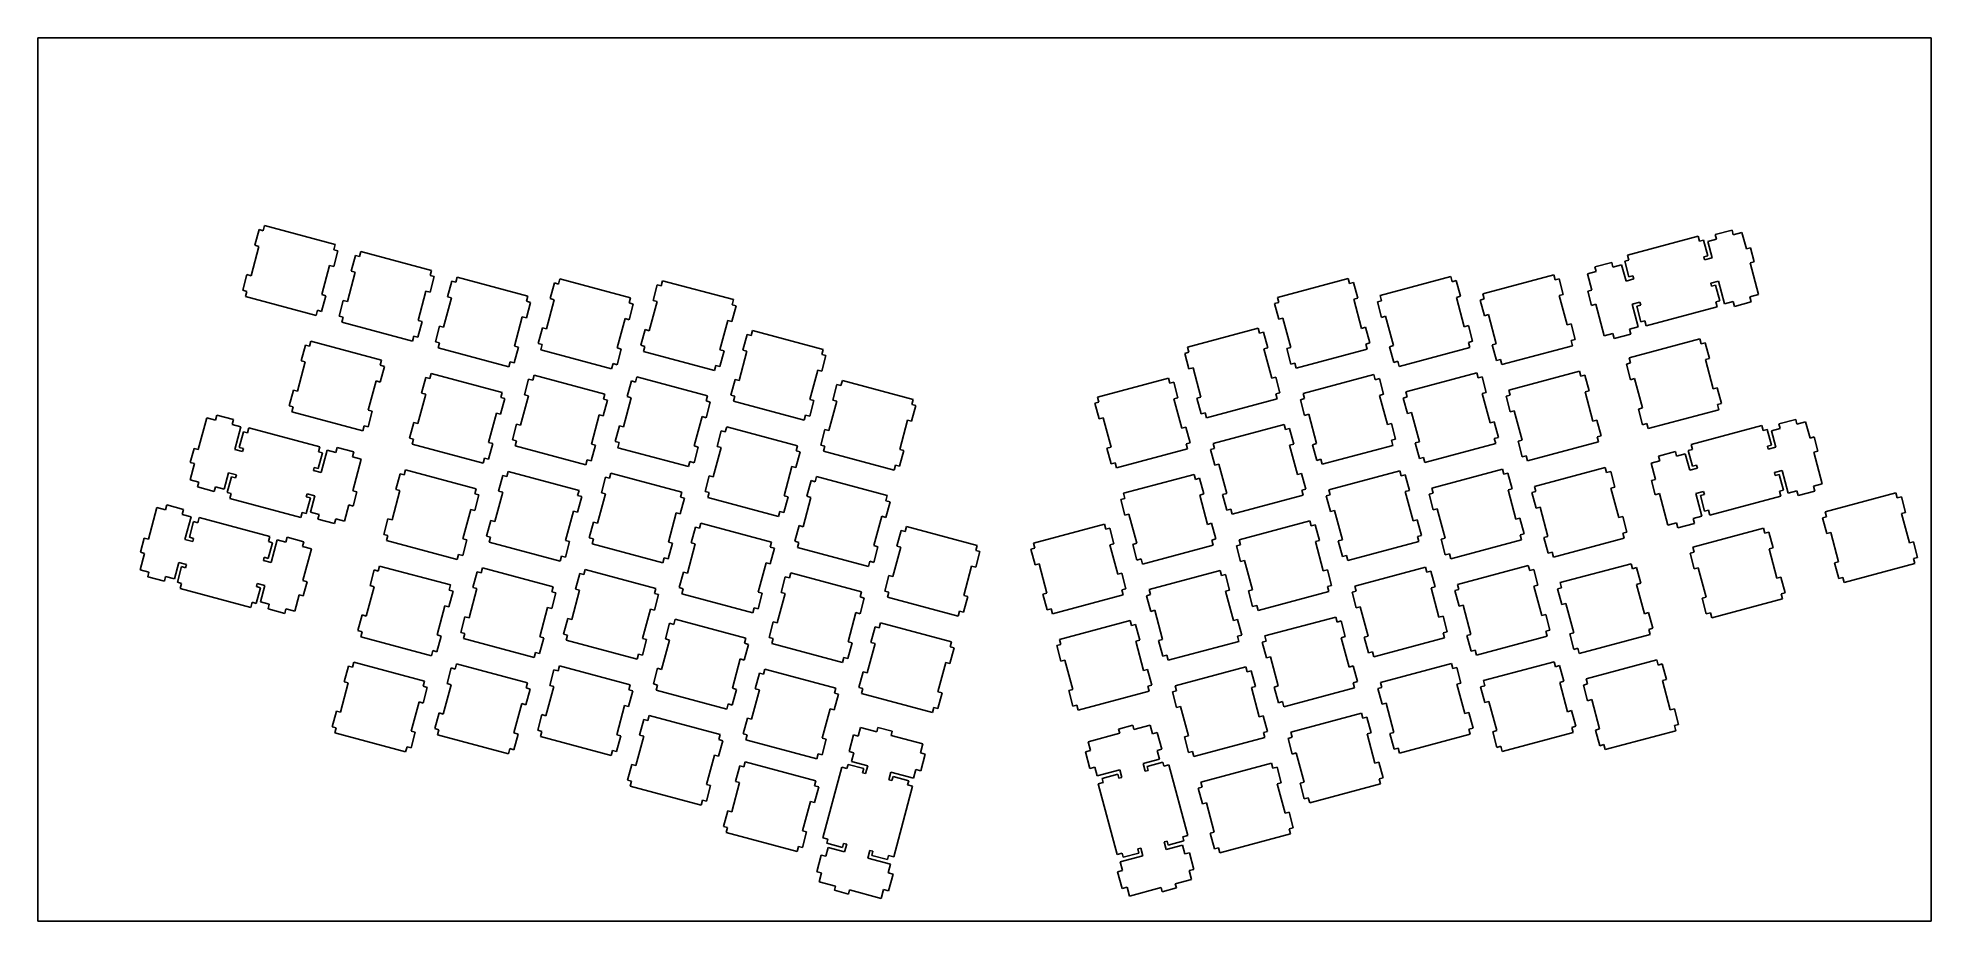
# Model space of a CAD drawing. Extents: x 0 to 362, y 0 to 169.
import ezdxf

# ---------------------------------------------------------------- set-up
doc = ezdxf.new("R2010")
doc.units = 0
doc.layers.get('0').update_dxf_attribs({"linetype": 'CONTINUOUS'})

msp = doc.modelspace()

# ---------------------------------------------------------------- linework, layer by layer
at = {"color": 0}
for p, q in [((0.0937, 168.938), (361.788, 168.938)), ((0.0937, 0.0744), (0.0937, 168.938)), ((361.788, 168.938), (361.788, 0.0744)), ((42.3457, 132.272), (41.5438, 129.279)), ((43.119, 132.066), (42.3457, 132.272)), ((43.3779, 133.032), (43.119, 132.066)), ((56.9006, 129.409), (43.3779, 133.032)), ((317.278, 131.01), (303.754, 127.386)), ((317.537, 130.044), (317.278, 131.01)), ((318.31, 130.251), (317.537, 130.044)), ((319.112, 127.256), (318.31, 130.251)), ((320.798, 130.431), (319.132, 129.983)), ((323.747, 132.173), (320.559, 131.319)), ((320.559, 131.319), (320.798, 130.431)), ((323.985, 131.284), (323.747, 132.173)), ((325.651, 131.731), (323.985, 131.284)), ((326.488, 128.611), (325.651, 131.731)), ((42.3153, 129.071), (40.8146, 123.469)), ((41.5438, 129.279), (42.3153, 129.071)), ((56.6113, 125.24), (57.4146, 128.236)), ((56.6416, 128.443), (56.9006, 129.409)), ((57.4146, 128.236), (56.6416, 128.443)), ((60.7466, 127.343), (59.9447, 124.349)), ((61.5199, 127.137), (60.7466, 127.343)), ((61.7788, 128.102), (61.5199, 127.137)), ((75.3015, 124.478), (61.7788, 128.102)), ((303.754, 127.386), (304.013, 126.42)), ((318.339, 127.048), (319.112, 127.256)), ((318.493, 126.469), (318.339, 127.048)), ((319.968, 126.863), (318.493, 126.469)), ((319.132, 129.983), (319.968, 126.863)), ((327.284, 128.825), (326.488, 128.611)), ((328.009, 126.119), (327.284, 128.825)), ((40.0431, 123.676), (39.2395, 120.682)), ((40.8146, 123.469), (40.0431, 123.676)), ((54.3373, 119.845), (55.838, 125.448)), ((55.838, 125.448), (56.6113, 125.24)), ((60.7162, 124.141), (59.2155, 118.539)), ((59.9447, 124.349), (60.7162, 124.141)), ((75.0122, 120.311), (75.8141, 123.305)), ((75.0425, 123.512), (75.3015, 124.478)), ((75.8141, 123.305), (75.0425, 123.512)), ((80.1783, 123.171), (79.9207, 122.204)), ((93.701, 119.548), (80.1783, 123.171)), ((270.043, 123.283), (256.521, 119.659)), ((270.302, 122.318), (270.043, 123.283)), ((289.677, 123.614), (276.153, 119.99)), ((289.935, 122.648), (289.677, 123.614)), ((297.809, 124.27), (296.143, 123.824)), ((296.143, 123.824), (296.978, 120.704)), ((300.758, 126.013), (297.571, 125.16)), ((297.571, 125.16), (297.809, 124.27)), ((300.995, 125.125), (300.758, 126.013)), ((302.663, 125.571), (300.995, 125.125)), ((303.498, 122.451), (302.663, 125.571)), ((304.013, 126.42), (303.241, 126.213)), ((303.241, 126.213), (304.043, 123.219)), ((304.043, 123.219), (304.815, 123.425)), ((304.815, 123.425), (304.971, 122.845)), ((327.212, 125.907), (328.009, 126.119)), ((328.834, 119.849), (327.212, 125.907)), ((39.2395, 120.682), (40.0128, 120.475)), ((40.0128, 120.475), (39.7538, 119.509)), ((39.7538, 119.509), (53.2765, 115.886)), ((54.3084, 116.645), (55.1106, 119.639)), ((55.1106, 119.639), (54.3373, 119.845)), ((72.7385, 114.916), (74.2403, 120.518)), ((74.2403, 120.518), (75.0122, 120.311)), ((79.1475, 122.411), (78.3456, 119.418)), ((78.3456, 119.418), (79.1175, 119.211)), ((79.9207, 122.204), (79.1475, 122.411)), ((93.4434, 118.582), (93.701, 119.548)), ((98.7806, 122.082), (97.9784, 119.087)), ((99.5535, 121.875), (98.7806, 122.082)), ((99.8128, 122.841), (99.5535, 121.875)), ((113.336, 119.218), (99.8128, 122.841)), ((118.415, 121.752), (117.613, 118.757)), ((119.188, 121.544), (118.415, 121.752)), ((119.446, 122.51), (119.188, 121.544)), ((132.968, 118.886), (119.446, 122.51)), ((250.41, 122.953), (236.886, 119.33)), ((250.669, 121.987), (250.41, 122.953)), ((251.44, 122.193), (250.669, 121.987)), ((252.243, 119.2), (251.44, 122.193)), ((256.521, 119.659), (256.778, 118.693)), ((271.075, 122.524), (270.302, 122.318)), ((271.877, 119.53), (271.075, 122.524)), ((271.104, 119.323), (271.877, 119.53)), ((276.153, 119.99), (276.412, 119.024)), ((290.708, 122.855), (289.935, 122.648)), ((291.51, 119.86), (290.708, 122.855)), ((290.737, 119.652), (291.51, 119.86)), ((292.239, 114.051), (290.737, 119.652)), ((296.978, 120.704), (296.182, 120.49)), ((296.182, 120.49), (296.905, 117.787)), ((304.971, 122.845), (303.498, 122.451)), ((319.684, 122.025), (321.157, 122.421)), ((319.84, 121.447), (319.684, 122.025)), ((320.613, 121.653), (319.84, 121.447)), ((321.415, 118.66), (320.613, 121.653)), ((321.157, 122.421), (322.315, 118.103)), ((327.168, 119.404), (328.834, 119.849)), ((327.422, 118.456), (327.168, 119.404)), ((53.2765, 115.886), (53.5354, 116.852)), ((53.5354, 116.852), (54.3084, 116.645)), ((58.4426, 118.746), (57.6407, 115.752)), ((57.6407, 115.752), (58.4137, 115.544)), ((59.2155, 118.539), (58.4426, 118.746)), ((79.1175, 119.211), (77.6168, 113.608)), ((93.4131, 115.381), (94.215, 118.375)), ((94.215, 118.375), (93.4434, 118.582)), ((98.7517, 118.88), (97.251, 113.278)), ((97.9784, 119.087), (98.7517, 118.88)), ((113.047, 115.05), (113.85, 118.044)), ((113.076, 118.252), (113.336, 119.218)), ((113.85, 118.044), (113.076, 118.252)), ((118.384, 118.55), (116.884, 112.948)), ((117.613, 118.757), (118.384, 118.55)), ((132.68, 114.72), (133.482, 117.713)), ((132.711, 117.92), (132.968, 118.886)), ((133.482, 117.713), (132.711, 117.92)), ((237.145, 118.364), (236.372, 118.157)), ((236.372, 118.157), (237.174, 115.161)), ((236.886, 119.33), (237.145, 118.364)), ((251.471, 118.992), (252.243, 119.2)), ((252.972, 113.391), (251.471, 118.992)), ((256.778, 118.693), (256.005, 118.486)), ((256.005, 118.486), (256.807, 115.493)), ((272.606, 113.721), (271.104, 119.323)), ((276.412, 119.024), (275.639, 118.817)), ((275.639, 118.817), (276.441, 115.823)), ((276.441, 115.823), (277.215, 116.029)), ((277.215, 116.029), (278.715, 110.428)), ((296.905, 117.787), (297.703, 118)), ((297.703, 118), (299.326, 111.943)), ((304.689, 118.008), (306.161, 118.402)), ((305.846, 113.691), (304.689, 118.008)), ((306.317, 117.822), (305.544, 117.615)), ((305.544, 117.615), (306.346, 114.622)), ((306.161, 118.402), (306.317, 117.822)), ((307.378, 113.863), (320.903, 117.487)), ((320.643, 118.452), (321.415, 118.66)), ((320.903, 117.487), (320.643, 118.452)), ((322.315, 118.103), (323.981, 118.55)), ((323.981, 118.55), (324.235, 117.603)), ((324.235, 117.603), (327.422, 118.456)), ((58.4137, 115.544), (58.1547, 114.578)), ((58.1547, 114.578), (71.6774, 110.954)), ((72.7093, 111.713), (73.5115, 114.709)), ((73.5115, 114.709), (72.7385, 114.916)), ((76.8435, 113.816), (76.0416, 110.821)), ((77.6168, 113.608), (76.8435, 113.816)), ((91.1394, 109.986), (92.6412, 115.587)), ((92.6412, 115.587), (93.4131, 115.381)), ((96.4777, 113.484), (95.6758, 110.491)), ((97.251, 113.278), (96.4777, 113.484)), ((110.774, 109.655), (112.274, 115.256)), ((112.274, 115.256), (113.047, 115.05)), ((116.111, 113.155), (115.309, 110.161)), ((116.884, 112.948), (116.111, 113.155)), ((130.406, 109.325), (131.907, 114.927)), ((131.907, 114.927), (132.68, 114.72)), ((135.582, 112.22), (134.781, 109.227)), ((136.356, 112.014), (135.582, 112.22)), ((136.615, 112.98), (136.356, 112.014)), ((150.137, 109.357), (136.615, 112.98)), ((233.241, 113.422), (219.717, 109.799)), ((233.5, 112.456), (233.241, 113.422)), ((234.273, 112.664), (233.5, 112.456)), ((235.075, 109.668), (234.273, 112.664)), ((237.174, 115.161), (237.947, 115.369)), ((237.947, 115.369), (239.449, 109.766)), ((253.745, 113.597), (252.972, 113.391)), ((254.546, 110.603), (253.745, 113.597)), ((256.807, 115.493), (257.58, 115.7)), ((257.58, 115.7), (259.082, 110.097)), ((273.378, 113.928), (272.606, 113.721)), ((274.181, 110.933), (273.378, 113.928)), ((293.012, 114.257), (292.239, 114.051)), ((293.814, 111.264), (293.012, 114.257)), ((299.326, 111.943), (300.991, 112.39)), ((300.991, 112.39), (301.246, 111.443)), ((301.246, 111.443), (304.432, 112.296)), ((304.18, 113.244), (305.846, 113.691)), ((304.432, 112.296), (304.18, 113.244)), ((306.346, 114.622), (307.119, 114.829)), ((307.119, 114.829), (307.378, 113.863)), ((51.2163, 110.174), (50.4141, 107.18)), ((51.9892, 109.968), (51.2163, 110.174)), ((52.2482, 110.933), (51.9892, 109.968)), ((65.7712, 107.309), (52.2482, 110.933)), ((71.6774, 110.954), (71.9363, 111.92)), ((71.9363, 111.92), (72.7093, 111.713)), ((76.0416, 110.821), (76.8145, 110.614)), ((76.8145, 110.614), (76.5556, 109.648)), ((76.5556, 109.648), (90.0783, 106.025)), ((91.1105, 106.784), (91.9124, 109.777)), ((91.9124, 109.777), (91.1394, 109.986)), ((95.6758, 110.491), (96.4477, 110.284)), ((96.4477, 110.284), (96.1884, 109.318)), ((96.1884, 109.318), (109.711, 105.694)), ((110.743, 106.454), (111.545, 109.449)), ((111.545, 109.449), (110.774, 109.655)), ((115.309, 110.161), (116.082, 109.954)), ((116.082, 109.954), (115.823, 108.988)), ((115.823, 108.988), (129.345, 105.363)), ((130.377, 106.123), (131.18, 109.119)), ((131.18, 109.119), (130.406, 109.325)), ((135.553, 109.019), (134.051, 103.416)), ((134.781, 109.227), (135.553, 109.019)), ((149.878, 108.391), (150.137, 109.357)), ((219.976, 108.833), (219.204, 108.625)), ((219.204, 108.625), (220.007, 105.632)), ((219.717, 109.799), (219.976, 108.833)), ((234.302, 109.462), (235.075, 109.668)), ((235.804, 103.86), (234.302, 109.462)), ((239.449, 109.766), (238.676, 109.56)), ((238.676, 109.56), (239.478, 106.566)), ((240.51, 105.807), (254.033, 109.431)), ((253.774, 110.396), (254.546, 110.603)), ((254.033, 109.431), (253.774, 110.396)), ((259.082, 110.097), (258.309, 109.89)), ((258.309, 109.89), (259.111, 106.896)), ((260.143, 106.136), (273.667, 109.761)), ((273.408, 110.725), (274.181, 110.933)), ((273.667, 109.761), (273.408, 110.725)), ((278.715, 110.428), (277.943, 110.221)), ((277.943, 110.221), (278.746, 107.225)), ((279.776, 106.467), (293.3, 110.091)), ((293.041, 111.058), (293.814, 111.264)), ((293.3, 110.091), (293.041, 111.058)), ((317.608, 111.376), (304.085, 107.753)), ((317.867, 110.41), (317.608, 111.376)), ((318.639, 110.617), (317.867, 110.41)), ((319.442, 107.623), (318.639, 110.617)), ((51.1874, 106.973), (49.6852, 101.371)), ((50.4141, 107.18), (51.1874, 106.973)), ((65.4816, 103.143), (66.2852, 106.136)), ((65.5119, 106.343), (65.7712, 107.309)), ((66.2852, 106.136), (65.5119, 106.343)), ((90.0783, 106.025), (90.3372, 106.991)), ((90.3372, 106.991), (91.1105, 106.784)), ((109.711, 105.694), (109.97, 106.66)), ((109.97, 106.66), (110.743, 106.454)), ((129.345, 105.363), (129.605, 106.329)), ((129.605, 106.329), (130.377, 106.123)), ((147.574, 99.7934), (149.076, 105.395)), ((149.076, 105.395), (149.849, 105.188)), ((149.849, 105.188), (150.651, 108.184)), ((150.651, 108.184), (149.878, 108.391)), ((220.007, 105.632), (220.78, 105.839)), ((220.78, 105.839), (222.28, 100.236)), ((239.478, 106.566), (240.251, 106.773)), ((240.251, 106.773), (240.51, 105.807)), ((259.111, 106.896), (259.884, 107.103)), ((259.884, 107.103), (260.143, 106.136)), ((278.746, 107.225), (279.517, 107.433)), ((279.517, 107.433), (279.776, 106.467)), ((294.606, 105.213), (281.084, 101.589)), ((294.866, 104.247), (294.606, 105.213)), ((304.344, 106.787), (303.571, 106.58)), ((303.571, 106.58), (304.374, 103.584)), ((304.085, 107.753), (304.344, 106.787)), ((318.669, 107.415), (319.442, 107.623)), ((320.171, 101.812), (318.669, 107.415)), ((48.9119, 101.578), (48.1101, 98.5834)), ((49.6852, 101.371), (48.9119, 101.578)), ((63.2079, 97.747), (64.71, 103.35)), ((64.71, 103.35), (65.4816, 103.143)), ((74.217, 104.01), (73.4148, 101.017)), ((74.99, 103.803), (74.217, 104.01)), ((75.2493, 104.769), (74.99, 103.803)), ((88.7719, 101.147), (75.2493, 104.769)), ((93.8512, 103.681), (93.0494, 100.686)), ((94.6245, 103.474), (93.8512, 103.681)), ((94.8821, 104.44), (94.6245, 103.474)), ((108.405, 100.817), (94.8821, 104.44)), ((113.484, 103.35), (112.682, 100.357)), ((114.257, 103.143), (113.484, 103.35)), ((114.516, 104.109), (114.257, 103.143)), ((128.039, 100.485), (114.516, 104.109)), ((133.28, 103.624), (132.476, 100.63)), ((134.051, 103.416), (133.28, 103.624)), ((152.751, 102.69), (151.95, 99.6957)), ((153.523, 102.483), (152.751, 102.69)), ((153.782, 103.449), (153.523, 102.483)), ((167.306, 99.8266), (153.782, 103.449)), ((216.072, 103.892), (202.549, 100.268)), ((216.331, 102.926), (216.072, 103.892)), ((217.104, 103.132), (216.331, 102.926)), ((217.907, 100.138), (217.104, 103.132)), ((236.576, 104.067), (235.804, 103.86)), ((237.378, 101.072), (236.576, 104.067)), ((255.338, 104.552), (241.817, 100.929)), ((255.598, 103.586), (255.338, 104.552)), ((256.372, 103.793), (255.598, 103.586)), ((257.172, 100.799), (256.372, 103.793)), ((274.974, 104.883), (261.451, 101.258)), ((275.233, 103.916), (274.974, 104.883)), ((276.005, 104.123), (275.233, 103.916)), ((276.808, 101.129), (276.005, 104.123)), ((281.084, 101.589), (281.343, 100.623)), ((295.639, 104.454), (294.866, 104.247)), ((296.441, 101.46), (295.639, 104.454)), ((295.668, 101.253), (296.441, 101.46)), ((304.374, 103.584), (305.147, 103.793)), ((305.147, 103.793), (306.648, 98.1893)), ((320.942, 102.02), (320.171, 101.812)), ((321.746, 99.0258), (320.942, 102.02)), ((48.1101, 98.5834), (48.883, 98.3753)), ((48.883, 98.3753), (48.6241, 97.4108)), ((63.9808, 97.5402), (63.2079, 97.747)), ((74.1881, 100.81), (72.6874, 95.2073)), ((73.4148, 101.017), (74.1881, 100.81)), ((88.4823, 96.9793), (89.2859, 99.974)), ((88.5126, 100.181), (88.7719, 101.147)), ((89.2859, 99.974), (88.5126, 100.181)), ((93.8209, 100.48), (92.3202, 94.8764)), ((93.0494, 100.686), (93.8209, 100.48)), ((108.117, 96.6488), (108.919, 99.6431)), ((108.147, 99.8513), (108.405, 100.817)), ((108.919, 99.6431), (108.147, 99.8513)), ((113.455, 100.15), (111.953, 94.5473)), ((112.682, 100.357), (113.455, 100.15)), ((127.75, 96.3193), (128.553, 99.3126)), ((127.78, 99.5193), (128.039, 100.485)), ((128.553, 99.3126), (127.78, 99.5193)), ((132.476, 100.63), (133.249, 100.423)), ((133.249, 100.423), (132.99, 99.4572)), ((132.99, 99.4572), (146.514, 95.8342)), ((147.545, 96.5923), (148.347, 99.5867)), ((148.347, 99.5867), (147.574, 99.7934)), ((152.721, 99.489), (151.22, 93.8872)), ((151.95, 99.6957), (152.721, 99.489)), ((167.018, 95.6578), (167.82, 98.6525)), ((167.047, 98.8603), (167.306, 99.8266)), ((167.82, 98.6525), (167.047, 98.8603)), ((202.809, 99.3013), (202.035, 99.0946)), ((202.035, 99.0946), (202.839, 96.1002)), ((202.549, 100.268), (202.809, 99.3013)), ((217.133, 99.9314), (217.907, 100.138)), ((218.635, 94.3296), (217.133, 99.9314)), ((222.28, 100.236), (221.507, 100.029)), ((221.507, 100.029), (222.309, 97.0347)), ((223.341, 96.2752), (236.864, 99.8996)), ((236.606, 100.864), (237.378, 101.072)), ((236.864, 99.8996), (236.606, 100.864)), ((242.076, 99.9628), (241.303, 99.756)), ((241.303, 99.756), (242.106, 96.7602)), ((241.817, 100.929), (242.076, 99.9628)), ((256.401, 100.591), (257.172, 100.799)), ((257.903, 94.9896), (256.401, 100.591)), ((261.71, 100.292), (260.937, 100.086)), ((260.937, 100.086), (261.739, 97.0926)), ((261.451, 101.258), (261.71, 100.292)), ((276.035, 100.922), (276.808, 101.129)), ((277.536, 95.3202), (276.035, 100.922)), ((281.343, 100.623), (280.57, 100.416)), ((280.57, 100.416), (281.373, 97.4217)), ((297.17, 95.6497), (295.668, 101.253)), ((306.648, 98.1893), (305.875, 97.9826)), ((305.875, 97.9826), (306.677, 94.9882)), ((307.709, 94.2301), (321.232, 97.8531)), ((320.973, 98.8191), (321.746, 99.0258)), ((321.232, 97.8531), (320.973, 98.8191)), ((32.3632, 96.3013), (30.7413, 90.2451)), ((34.0306, 95.855), (32.3632, 96.3013)), ((34.2842, 96.8005), (34.0306, 95.855)), ((37.4717, 95.9474), (34.2842, 96.8005)), ((37.2181, 95.0006), (37.4717, 95.9474)), ((38.8842, 94.554), (37.2181, 95.0006)), ((37.7264, 90.2353), (38.8842, 94.554)), ((40.4163, 94.3818), (40.1574, 93.4159)), ((53.939, 90.7577), (40.4163, 94.3818)), ((48.6241, 97.4108), (62.1467, 93.7867)), ((62.1467, 93.7867), (62.4057, 94.7526)), ((62.4057, 94.7526), (63.179, 94.5459)), ((63.179, 94.5459), (63.9808, 97.5402)), ((71.9145, 95.4155), (71.1122, 92.4197)), ((72.6874, 95.2073), (71.9145, 95.4155)), ((86.2101, 91.5843), (87.7108, 97.186)), ((87.7108, 97.186), (88.4823, 96.9793)), ((91.5472, 95.0831), (90.745, 92.0902)), ((92.3202, 94.8764), (91.5472, 95.0831)), ((105.843, 91.2537), (107.344, 96.8555)), ((107.344, 96.8555), (108.117, 96.6488)), ((111.18, 94.754), (110.378, 91.7593)), ((111.953, 94.5473), (111.18, 94.754)), ((125.477, 90.9242), (126.978, 96.526)), ((126.978, 96.526), (127.75, 96.3193)), ((131.684, 94.579), (131.425, 93.6128)), ((145.207, 90.956), (131.684, 94.579)), ((146.514, 95.8342), (146.772, 96.799)), ((146.772, 96.799), (147.545, 96.5923)), ((150.447, 94.0939), (149.645, 91.0992)), ((151.22, 93.8872), (150.447, 94.0939)), ((164.743, 90.2628), (166.245, 95.8645)), ((166.245, 95.8645), (167.018, 95.6578)), ((202.839, 96.1002), (203.611, 96.3083)), ((203.611, 96.3083), (205.113, 90.7052)), ((219.407, 94.5363), (218.635, 94.3296)), ((220.211, 91.5416), (219.407, 94.5363)), ((222.309, 97.0347), (223.082, 97.2414)), ((223.082, 97.2414), (223.341, 96.2752)), ((238.172, 95.0214), (224.649, 91.3984)), ((238.431, 94.0551), (238.172, 95.0214)), ((239.203, 94.2633), (238.431, 94.0551)), ((240.006, 91.2675), (239.203, 94.2633)), ((242.106, 96.7602), (242.878, 96.9684)), ((242.878, 96.9684), (244.38, 91.3652)), ((258.674, 95.1964), (257.903, 94.9896)), ((259.478, 92.2017), (258.674, 95.1964)), ((261.739, 97.0926), (262.512, 97.2993)), ((262.512, 97.2993), (264.013, 91.6961)), ((278.309, 95.5269), (277.536, 95.3202)), ((279.111, 92.5326), (278.309, 95.5269)), ((281.373, 97.4217), (282.145, 97.6284)), ((282.145, 97.6284), (283.647, 92.0267)), ((297.942, 95.8564), (297.17, 95.6497)), ((298.745, 92.8631), (297.942, 95.8564)), ((306.677, 94.9882), (307.45, 95.195)), ((307.45, 95.195), (307.709, 94.2301)), ((329.439, 94.8242), (315.915, 91.2012)), ((329.698, 93.8583), (329.439, 94.8242)), ((330.47, 94.065), (329.698, 93.8583)), ((331.272, 91.0703), (330.47, 94.065)), ((332.959, 94.2453), (331.293, 93.799)), ((335.908, 95.9873), (332.721, 95.1343)), ((332.721, 95.1343), (332.959, 94.2453)), ((336.146, 95.0983), (335.908, 95.9873)), ((337.812, 95.5463), (336.146, 95.0983)), ((338.649, 92.4264), (337.812, 95.5463)), ((29.9448, 90.4572), (29.2199, 87.7535)), ((30.7413, 90.2451), (29.9448, 90.4572)), ((39.3845, 93.6226), (38.5822, 90.6279)), ((38.5822, 90.6279), (39.3555, 90.4215)), ((40.1574, 93.4159), (39.3845, 93.6226)), ((53.6801, 89.7915), (53.939, 90.7577)), ((57.2728, 90.6406), (57.0191, 89.6952)), ((60.4615, 89.7876), (57.2728, 90.6406)), ((71.1122, 92.4197), (71.8841, 92.2129)), ((71.8841, 92.2129), (71.6248, 91.2467)), ((71.6248, 91.2467), (85.1475, 87.624)), ((86.1797, 88.3832), (86.9819, 91.3765)), ((86.9819, 91.3765), (86.2101, 91.5843)), ((90.745, 92.0902), (91.5183, 91.8834)), ((91.5183, 91.8834), (91.2594, 90.9175)), ((91.2594, 90.9175), (104.782, 87.2931)), ((105.813, 88.0526), (106.616, 91.047)), ((106.616, 91.047), (105.843, 91.2537)), ((110.378, 91.7593), (111.151, 91.5529)), ((111.151, 91.5529), (110.892, 90.5866)), ((110.892, 90.5866), (124.415, 86.9625)), ((125.447, 87.7217), (126.249, 90.7161)), ((126.249, 90.7161), (125.477, 90.9242)), ((130.623, 90.6184), (129.122, 85.0152)), ((130.653, 93.8195), (129.85, 90.8251)), ((129.85, 90.8251), (130.623, 90.6184)), ((131.425, 93.6128), (130.653, 93.8195)), ((144.948, 89.9901), (145.207, 90.956)), ((149.645, 91.0992), (150.418, 90.8914)), ((150.418, 90.8914), (150.159, 89.9252)), ((205.113, 90.7052), (204.339, 90.4984)), ((204.339, 90.4984), (205.142, 87.5041)), ((219.437, 91.3349), (220.211, 91.5416)), ((219.697, 90.369), (219.437, 91.3349)), ((224.908, 90.4325), (224.135, 90.2243)), ((224.649, 91.3984), (224.908, 90.4325)), ((239.233, 91.0608), (240.006, 91.2675)), ((240.734, 85.459), (239.233, 91.0608)), ((244.38, 91.3652), (243.607, 91.1585)), ((243.607, 91.1585), (244.409, 88.1641)), ((245.441, 87.4063), (258.964, 91.029)), ((258.705, 91.9949), (259.478, 92.2017)), ((258.964, 91.029), (258.705, 91.9949)), ((264.013, 91.6961), (263.24, 91.4894)), ((263.24, 91.4894), (264.043, 88.495)), ((265.074, 87.7355), (278.597, 91.3599)), ((278.337, 92.3258), (279.111, 92.5326)), ((278.597, 91.3599), (278.337, 92.3258)), ((283.647, 92.0267), (282.874, 91.8199)), ((282.874, 91.8199), (283.676, 88.8242)), ((284.708, 88.0664), (298.231, 91.6891)), ((297.972, 92.6553), (298.745, 92.8631)), ((298.231, 91.6891), (297.972, 92.6553)), ((315.915, 91.2012), (316.174, 90.2353)), ((330.501, 90.8636), (331.272, 91.0703)), ((330.655, 90.2836), (330.501, 90.8636)), ((332.129, 90.6791), (330.655, 90.2836)), ((331.293, 93.799), (332.129, 90.6791)), ((339.445, 92.6387), (338.649, 92.4264)), ((340.17, 89.9351), (339.445, 92.6387)), ((30.0164, 87.54), (29.1814, 84.4201)), ((29.2199, 87.7535), (30.0164, 87.54)), ((39.201, 89.8412), (37.7264, 90.2353)), ((39.3555, 90.4215), (39.201, 89.8412)), ((53.6512, 86.5904), (54.453, 89.5847)), ((54.453, 89.5847), (53.6801, 89.7915)), ((55.353, 90.1404), (54.1969, 85.8241)), ((57.0191, 89.6952), (55.353, 90.1404)), ((60.2065, 88.8407), (60.4615, 89.7876)), ((61.8726, 88.3941), (60.2065, 88.8407)), ((60.2506, 82.3376), (61.8726, 88.3941)), ((85.1475, 87.624), (85.4068, 88.5899)), ((85.4068, 88.5899), (86.1797, 88.3832)), ((104.782, 87.2931), (105.041, 88.2594)), ((105.041, 88.2594), (105.813, 88.0526)), ((124.415, 86.9625), (124.674, 87.9285)), ((124.674, 87.9285), (125.447, 87.7217)), ((142.645, 81.3925), (144.146, 86.9943)), ((144.146, 86.9943), (144.919, 86.7876)), ((144.919, 86.7876), (145.721, 89.7834)), ((145.721, 89.7834), (144.948, 89.9901)), ((150.159, 89.9252), (163.682, 86.3025)), ((163.682, 86.3025), (163.941, 87.2684)), ((163.941, 87.2684), (164.714, 87.0617)), ((164.714, 87.0617), (165.516, 90.0561)), ((165.516, 90.0561), (164.743, 90.2628)), ((205.142, 87.5041), (205.915, 87.7108)), ((205.915, 87.7108), (206.174, 86.7449)), ((206.174, 86.7449), (219.697, 90.369)), ((224.135, 90.2243), (224.937, 87.2314)), ((224.937, 87.2314), (225.71, 87.4377)), ((225.71, 87.4377), (227.211, 81.8349)), ((244.409, 88.1641), (245.182, 88.3722)), ((245.182, 88.3722), (245.441, 87.4063)), ((264.043, 88.495), (264.815, 88.7017)), ((264.815, 88.7017), (265.074, 87.7355)), ((283.676, 88.8242), (284.449, 89.0323)), ((284.449, 89.0323), (284.708, 88.0664)), ((299.537, 86.8123), (286.015, 83.1896)), ((299.796, 85.8464), (299.537, 86.8123)), ((309.97, 88.0844), (308.305, 87.6392)), ((308.305, 87.6392), (309.14, 84.5192)), ((312.92, 89.8275), (309.732, 88.9744)), ((309.732, 88.9744), (309.97, 88.0844)), ((313.157, 88.9399), (312.92, 89.8275)), ((314.824, 89.3865), (313.157, 88.9399)), ((315.66, 86.2651), (314.824, 89.3865)), ((316.174, 90.2353), (315.401, 90.0271)), ((315.401, 90.0271), (316.205, 87.0327)), ((316.205, 87.0327), (316.976, 87.2395)), ((316.976, 87.2395), (317.132, 86.6606)), ((339.372, 89.7213), (340.17, 89.9351)), ((340.996, 83.6648), (339.372, 89.7213)), ((29.1814, 84.4201), (30.8474, 83.9735)), ((30.8474, 83.9735), (30.609, 83.0848)), ((35.7008, 82.6728), (36.5372, 85.7924)), ((37.0815, 85.0265), (36.2797, 82.0318)), ((36.5372, 85.7924), (38.0104, 85.3983)), ((37.8548, 84.8184), (37.0815, 85.0265)), ((38.0104, 85.3983), (37.8548, 84.8184)), ((52.7237, 86.2182), (52.8782, 86.7971)), ((54.1969, 85.8241), (52.7237, 86.2182)), ((52.8782, 86.7971), (53.6512, 86.5904)), ((69.2863, 85.6107), (68.4844, 82.6163)), ((70.0595, 85.404), (69.2863, 85.6107)), ((70.3171, 86.3685), (70.0595, 85.404)), ((83.8412, 82.7458), (70.3171, 86.3685)), ((88.9194, 85.2798), (88.1172, 82.2854)), ((89.6923, 85.0731), (88.9194, 85.2798)), ((89.9513, 86.0393), (89.6923, 85.0731)), ((103.474, 82.4163), (89.9513, 86.0393)), ((108.554, 84.9492), (107.752, 81.9559)), ((109.327, 84.7425), (108.554, 84.9492)), ((109.584, 85.7084), (109.327, 84.7425)), ((123.109, 82.0843), (109.584, 85.7084)), ((128.349, 85.2234), (127.547, 82.229)), ((129.122, 85.0152), (128.349, 85.2234)), ((147.821, 84.2892), (147.019, 81.2945)), ((148.594, 84.0825), (147.821, 84.2892)), ((148.851, 85.0484), (148.594, 84.0825)), ((162.374, 81.4243), (148.851, 85.0484)), ((221.004, 85.4908), (207.48, 81.8667)), ((221.262, 84.5249), (221.004, 85.4908)), ((222.035, 84.7316), (221.262, 84.5249)), ((222.838, 81.7383), (222.035, 84.7316)), ((241.507, 85.6657), (240.734, 85.459)), ((242.309, 82.6714), (241.507, 85.6657)), ((260.27, 86.1508), (246.747, 82.5281)), ((260.529, 85.1849), (260.27, 86.1508)), ((261.302, 85.393), (260.529, 85.1849)), ((262.104, 82.3983), (261.302, 85.393)), ((279.904, 86.4817), (266.38, 82.8573)), ((280.163, 85.5155), (279.904, 86.4817)), ((280.935, 85.7222), (280.163, 85.5155)), ((281.737, 82.7278), (280.935, 85.7222)), ((300.569, 86.0531), (299.796, 85.8464)), ((301.371, 83.0584), (300.569, 86.0531)), ((309.14, 84.5192), (308.343, 84.3044)), ((308.343, 84.3044), (309.066, 81.6007)), ((317.132, 86.6606), (315.66, 86.2651)), ((331.845, 85.8407), (333.319, 86.2362)), ((332.001, 85.2607), (331.845, 85.8407)), ((332.774, 85.4675), (332.001, 85.2607)), ((333.576, 82.4742), (332.774, 85.4675)), ((333.319, 86.2362), (334.476, 81.9175)), ((339.33, 83.2185), (340.996, 83.6648)), ((339.583, 82.2717), (339.33, 83.2185)), ((24.7537, 79.6325), (24.5001, 78.686)), ((27.9411, 78.7785), (24.7537, 79.6325)), ((30.609, 83.0848), (33.7964, 82.2304)), ((33.7964, 82.2304), (34.0348, 83.119)), ((34.0348, 83.119), (35.7008, 82.6728)), ((36.2797, 82.0318), (37.0512, 81.825)), ((37.0512, 81.825), (36.7937, 80.8591)), ((36.7937, 80.8591), (50.3163, 77.2351)), ((51.3472, 77.9942), (52.149, 80.9872)), ((51.3775, 81.1953), (51.5331, 81.7742)), ((52.149, 80.9872), (51.3775, 81.1953)), ((51.5331, 81.7742), (53.0063, 81.3802)), ((53.0063, 81.3802), (52.1698, 78.2602)), ((58.6892, 76.5129), (59.5256, 79.6325)), ((59.5256, 79.6325), (60.3222, 79.4205)), ((61.0471, 82.1242), (60.2506, 82.3376)), ((60.3222, 79.4205), (61.0471, 82.1242)), ((69.2559, 82.4096), (67.7556, 76.8064)), ((68.4844, 82.6163), (69.2559, 82.4096)), ((83.5533, 78.5784), (84.3552, 81.5728)), ((83.5822, 81.7795), (83.8412, 82.7458)), ((84.3552, 81.5728), (83.5822, 81.7795)), ((88.8905, 82.0787), (87.3898, 76.4769)), ((88.1172, 82.2854), (88.8905, 82.0787)), ((103.186, 78.2479), (103.988, 81.2423)), ((103.216, 81.4504), (103.474, 82.4163)), ((103.988, 81.2423), (103.216, 81.4504)), ((108.523, 81.7492), (107.023, 76.1464)), ((107.752, 81.9559), (108.523, 81.7492)), ((122.82, 77.9184), (123.621, 80.9113)), ((122.849, 81.1195), (123.109, 82.0843)), ((123.621, 80.9113), (122.849, 81.1195)), ((127.547, 82.229), (128.32, 82.0222)), ((128.32, 82.0222), (128.061, 81.0563)), ((128.061, 81.0563), (141.584, 77.4333)), ((142.615, 78.1914), (143.418, 81.1858)), ((143.418, 81.1858), (142.645, 81.3925)), ((147.791, 81.0877), (146.29, 75.4863)), ((147.019, 81.2945), (147.791, 81.0877)), ((162.086, 77.2583), (162.888, 80.2513)), ((162.117, 80.458), (162.374, 81.4243)), ((162.888, 80.2513), (162.117, 80.458)), ((207.739, 80.9004), (206.966, 80.6937)), ((206.966, 80.6937), (207.768, 77.6993)), ((207.48, 81.8667), (207.739, 80.9004)), ((222.065, 81.5301), (222.838, 81.7383)), ((223.566, 75.9273), (222.065, 81.5301)), ((227.211, 81.8349), (226.439, 81.6282)), ((226.439, 81.6282), (227.241, 78.6335)), ((228.272, 77.8743), (241.795, 81.4987)), ((241.537, 82.4646), (242.309, 82.6714)), ((241.795, 81.4987), (241.537, 82.4646)), ((247.007, 81.5619), (246.233, 81.3551)), ((246.233, 81.3551), (247.035, 78.3608)), ((246.747, 82.5281), (247.007, 81.5619)), ((261.331, 82.1902), (262.104, 82.3983)), ((262.833, 76.5888), (261.331, 82.1902)), ((266.639, 81.8914), (265.866, 81.6846)), ((265.866, 81.6846), (266.67, 78.6903)), ((266.38, 82.8573), (266.639, 81.8914)), ((280.964, 82.5211), (281.737, 82.7278)), ((282.466, 76.9193), (280.964, 82.5211)), ((286.274, 82.2233), (285.501, 82.0152)), ((285.501, 82.0152), (286.302, 79.0208)), ((286.015, 83.1896), (286.274, 82.2233)), ((300.598, 82.8516), (301.371, 83.0584)), ((302.101, 77.2488), (300.598, 82.8516)), ((309.066, 81.6007), (309.864, 81.8141)), ((309.864, 81.8141), (311.486, 75.7576)), ((316.849, 81.8226), (318.324, 82.218)), ((318.007, 77.5049), (316.849, 81.8226)), ((318.478, 81.6377), (317.705, 81.431)), ((317.705, 81.431), (318.507, 78.4352)), ((318.324, 82.218), (318.478, 81.6377)), ((319.539, 77.6774), (333.062, 81.3001)), ((332.803, 82.266), (333.576, 82.4742)), ((333.062, 81.3001), (332.803, 82.266)), ((334.476, 81.9175), (336.142, 82.3641)), ((336.142, 82.3641), (336.396, 81.4172)), ((336.396, 81.4172), (339.583, 82.2717)), ((355.071, 81.9697), (341.548, 78.347)), ((355.328, 81.0038), (355.071, 81.9697)), ((356.101, 81.2105), (355.328, 81.0038)), ((356.905, 78.2175), (356.101, 81.2105)), ((22.8341, 79.1326), (21.2108, 73.0762)), ((24.5001, 78.686), (22.8341, 79.1326)), ((27.6862, 77.8316), (27.9411, 78.7785)), ((29.3536, 77.385), (27.6862, 77.8316)), ((28.1974, 73.0677), (29.3536, 77.385)), ((29.8552, 76.4536), (29.0518, 73.4603)), ((30.6269, 76.2469), (29.8552, 76.4536)), ((30.886, 77.2128), (30.6269, 76.2469)), ((44.4087, 73.5902), (30.886, 77.2128)), ((50.3163, 77.2351), (50.5753, 78.201)), ((50.5753, 78.201), (51.3472, 77.9942)), ((52.1698, 78.2602), (53.8357, 77.8136)), ((53.8357, 77.8136), (53.5975, 76.925)), ((53.5975, 76.925), (56.7863, 76.0705)), ((56.7863, 76.0705), (57.0234, 76.9592)), ((57.0234, 76.9592), (58.6892, 76.5129)), ((66.9823, 77.0146), (66.1804, 74.0198)), ((67.7556, 76.8064), (66.9823, 77.0146)), ((81.2782, 73.1834), (82.78, 78.7852)), ((82.78, 78.7852), (83.5533, 78.5784)), ((86.6165, 76.6837), (85.8146, 73.6893)), ((87.3898, 76.4769), (86.6165, 76.6837)), ((100.912, 72.8528), (102.415, 78.4546)), ((102.415, 78.4546), (103.186, 78.2479)), ((106.25, 76.3531), (105.447, 73.3584)), ((107.023, 76.1464), (106.25, 76.3531)), ((120.545, 72.5234), (122.047, 78.1251)), ((122.047, 78.1251), (122.82, 77.9184)), ((126.753, 76.1781), (126.494, 75.2119)), ((140.277, 72.5551), (126.753, 76.1781)), ((141.584, 77.4333), (141.843, 78.3992)), ((141.843, 78.3992), (142.615, 78.1914)), ((159.813, 71.8619), (161.313, 77.4651)), ((161.313, 77.4651), (162.086, 77.2583)), ((203.835, 75.9601), (190.311, 72.3374)), ((204.094, 74.9942), (203.835, 75.9601)), ((207.768, 77.6993), (208.541, 77.9074)), ((208.541, 77.9074), (210.043, 72.3043)), ((224.339, 76.1351), (223.566, 75.9273)), ((225.141, 73.1407), (224.339, 76.1351)), ((227.241, 78.6335), (228.014, 78.8402)), ((228.014, 78.8402), (228.272, 77.8743)), ((243.101, 76.6202), (229.578, 72.9975)), ((243.36, 75.6543), (243.101, 76.6202)), ((247.035, 78.3608), (247.808, 78.5675)), ((247.808, 78.5675), (249.309, 72.9643)), ((263.606, 76.7955), (262.833, 76.5888)), ((264.408, 73.8008), (263.606, 76.7955)), ((266.67, 78.6903), (267.442, 78.898)), ((267.442, 78.898), (268.943, 73.2966)), ((283.239, 77.126), (282.466, 76.9193)), ((284.041, 74.1317), (283.239, 77.126)), ((286.302, 79.0208), (287.076, 79.2275)), ((287.076, 79.2275), (288.576, 73.6258)), ((302.872, 77.4555), (302.101, 77.2488)), ((303.674, 74.4622), (302.872, 77.4555)), ((311.486, 75.7576), (313.152, 76.2042)), ((313.152, 76.2042), (313.407, 75.2574)), ((313.407, 75.2574), (316.595, 76.1118)), ((316.341, 77.0587), (318.007, 77.5049)), ((316.595, 76.1118), (316.341, 77.0587)), ((318.507, 78.4352), (319.28, 78.6433)), ((319.28, 78.6433), (319.539, 77.6774)), ((341.807, 77.3811), (341.034, 77.1744)), ((341.034, 77.1744), (341.836, 74.1786)), ((341.548, 78.347), (341.807, 77.3811)), ((356.133, 78.0094), (356.905, 78.2175)), ((357.632, 72.4062), (356.133, 78.0094)), ((20.4143, 73.2896), (19.6894, 70.5845)), ((21.2108, 73.0762), (20.4143, 73.2896)), ((29.6692, 72.6722), (28.1974, 73.0677)), ((29.0518, 73.4603), (29.8249, 73.2525)), ((29.8249, 73.2525), (29.6692, 72.6722)), ((44.1205, 69.4214), (44.9227, 72.4172)), ((44.1494, 72.6239), (44.4087, 73.5902)), ((44.9227, 72.4172), (44.1494, 72.6239)), ((45.8227, 72.9728), (44.6663, 68.6551)), ((47.4885, 72.5262), (45.8227, 72.9728)), ((47.7421, 73.473), (47.4885, 72.5262)), ((50.9295, 72.6186), (47.7421, 73.473)), ((50.6772, 71.6717), (50.9295, 72.6186)), ((66.1804, 74.0198), (66.9533, 73.8117)), ((66.9533, 73.8117), (66.6944, 72.8472)), ((66.6944, 72.8472), (80.2185, 69.2231)), ((81.2493, 69.9823), (82.0512, 72.9753)), ((82.0512, 72.9753), (81.2782, 73.1834)), ((85.8146, 73.6893), (86.5861, 73.4811)), ((86.5861, 73.4811), (86.3272, 72.5152)), ((86.3272, 72.5152), (99.8513, 68.8922)), ((100.884, 69.6517), (101.685, 72.6461)), ((101.685, 72.6461), (100.912, 72.8528)), ((105.447, 73.3584), (106.221, 73.1516)), ((106.221, 73.1516), (105.961, 72.1857)), ((121.319, 72.3152), (120.545, 72.5234)), ((125.721, 75.4186), (124.919, 72.4242)), ((124.919, 72.4242), (125.692, 72.2175)), ((126.494, 75.2119), (125.721, 75.4186)), ((140.018, 71.5892), (140.277, 72.5551)), ((145.517, 75.6931), (144.715, 72.6983)), ((144.715, 72.6983), (145.488, 72.4902)), ((145.488, 72.4902), (145.229, 71.5243)), ((146.29, 75.4863), (145.517, 75.6931)), ((164.989, 74.7586), (164.186, 71.7642)), ((165.761, 74.5518), (164.989, 74.7586)), ((166.02, 75.5177), (165.761, 74.5518)), ((179.543, 71.8936), (166.02, 75.5177)), ((204.868, 75.2009), (204.094, 74.9942)), ((205.668, 72.2066), (204.868, 75.2009)), ((224.368, 72.934), (225.141, 73.1407)), ((224.627, 71.9681), (224.368, 72.934)), ((229.578, 72.9975), (229.838, 72.0316)), ((244.133, 75.8624), (243.36, 75.6543)), ((244.935, 72.8666), (244.133, 75.8624)), ((244.163, 72.6599), (244.935, 72.8666)), ((245.664, 67.0581), (244.163, 72.6599)), ((249.309, 72.9643), (248.536, 72.7576)), ((248.536, 72.7576), (249.339, 69.7632)), ((250.37, 69.0051), (263.894, 72.6281)), ((263.635, 73.594), (264.408, 73.8008)), ((263.894, 72.6281), (263.635, 73.594)), ((268.943, 73.2966), (268.17, 73.0885)), ((268.17, 73.0885), (268.972, 70.0938)), ((270.004, 69.3346), (283.527, 72.959)), ((283.268, 73.9249), (284.041, 74.1317)), ((283.527, 72.959), (283.268, 73.9249)), ((288.576, 73.6258), (287.803, 73.4191)), ((287.803, 73.4191), (288.607, 70.4233)), ((289.638, 69.6655), (303.16, 73.2882)), ((302.901, 74.2541), (303.674, 74.4622)), ((303.16, 73.2882), (302.901, 74.2541)), ((329.769, 75.1914), (316.246, 71.567)), ((330.028, 74.2251), (329.769, 75.1914)), ((330.801, 74.4319), (330.028, 74.2251)), ((331.603, 71.4361), (330.801, 74.4319)), ((341.836, 74.1786), (342.609, 74.385)), ((342.609, 74.385), (344.11, 68.7836)), ((358.405, 72.6144), (357.632, 72.4062)), ((359.209, 69.62), (358.405, 72.6144)), ((20.4859, 70.3721), (19.6494, 67.2525)), ((19.6894, 70.5845), (20.4859, 70.3721)), ((43.1934, 69.0492), (43.3476, 69.6295)), ((44.6663, 68.6551), (43.1934, 69.0492)), ((43.3476, 69.6295), (44.1205, 69.4214)), ((52.3434, 71.2251), (50.6772, 71.6717)), ((50.7199, 65.17), (52.3434, 71.2251)), ((80.2185, 69.2231), (80.4774, 70.189)), ((80.4774, 70.189), (81.2493, 69.9823)), ((99.8513, 68.8922), (100.11, 69.8581)), ((100.11, 69.8581), (100.884, 69.6517)), ((105.961, 72.1857), (119.484, 68.5617)), ((119.484, 68.5617), (119.743, 69.5276)), ((119.743, 69.5276), (120.516, 69.3208)), ((120.516, 69.3208), (121.319, 72.3152)), ((125.692, 72.2175), (124.19, 66.6157)), ((139.988, 68.3867), (140.791, 71.3825)), ((140.791, 71.3825), (140.018, 71.5892)), ((145.229, 71.5243), (158.751, 67.9016)), ((158.751, 67.9016), (159.01, 68.8675)), ((159.01, 68.8675), (159.784, 68.6608)), ((159.784, 68.6608), (160.586, 71.6552)), ((160.586, 71.6552), (159.813, 71.8619)), ((164.96, 71.5574), (163.457, 65.9543)), ((164.186, 71.7642), (164.96, 71.5574)), ((179.255, 67.7263), (180.057, 70.721)), ((179.284, 70.9277), (179.543, 71.8936)), ((180.057, 70.721), (179.284, 70.9277)), ((190.57, 71.3715), (189.799, 71.1634)), ((189.799, 71.1634), (190.601, 68.1687)), ((190.311, 72.3374), (190.57, 71.3715)), ((204.897, 71.9998), (205.668, 72.2066)), ((206.398, 66.3967), (204.897, 71.9998)), ((210.043, 72.3043), (209.27, 72.0975)), ((209.27, 72.0975), (210.072, 69.1032)), ((210.072, 69.1032), (210.845, 69.3099)), ((210.845, 69.3099), (211.104, 68.3436)), ((211.104, 68.3436), (224.627, 71.9681)), ((229.838, 72.0316), (229.066, 71.8234)), ((229.066, 71.8234), (229.868, 68.8301)), ((229.868, 68.8301), (230.641, 69.0369)), ((230.641, 69.0369), (232.142, 63.4351)), ((249.339, 69.7632), (250.111, 69.9714)), ((250.111, 69.9714), (250.37, 69.0051)), ((268.972, 70.0938), (269.746, 70.3005)), ((269.746, 70.3005), (270.004, 69.3346)), ((288.607, 70.4233), (289.378, 70.6314)), ((289.378, 70.6314), (289.638, 69.6655)), ((316.505, 70.6011), (315.733, 70.3943)), ((315.733, 70.3943), (316.536, 67.4)), ((316.246, 71.567), (316.505, 70.6011)), ((330.831, 71.2294), (331.603, 71.4361)), ((332.332, 65.6276), (330.831, 71.2294)), ((344.11, 68.7836), (343.337, 68.5768)), ((358.436, 69.4133), (359.209, 69.62)), ((358.694, 68.447), (358.436, 69.4133)), ((19.6494, 67.2525), (21.3155, 66.8059)), ((21.3155, 66.8059), (21.0771, 65.9172)), ((21.0771, 65.9172), (24.2659, 65.0628)), ((24.2659, 65.0628), (24.5043, 65.95)), ((24.5043, 65.95), (26.1703, 65.5052)), ((26.1703, 65.5052), (27.0054, 68.6248)), ((27.5511, 67.8575), (26.7491, 64.8628)), ((27.0054, 68.6248), (28.4786, 68.2293)), ((28.3242, 67.6508), (27.5511, 67.8575)), ((28.4786, 68.2293), (28.3242, 67.6508)), ((51.5165, 64.9552), (50.7199, 65.17)), ((64.3558, 67.2098), (63.5536, 64.2151)), ((65.1288, 67.0031), (64.3558, 67.2098)), ((65.3881, 67.969), (65.1288, 67.0031)), ((78.9107, 64.3449), (65.3881, 67.969)), ((83.99, 66.8789), (83.1882, 63.8845)), ((84.763, 66.6722), (83.99, 66.8789)), ((85.0209, 67.6381), (84.763, 66.6722)), ((98.5435, 64.0154), (85.0209, 67.6381)), ((103.623, 66.5484), (102.821, 63.555)), ((104.396, 66.3416), (103.623, 66.5484)), ((104.655, 67.3075), (104.396, 66.3416)), ((118.178, 63.6845), (104.655, 67.3075)), ((123.417, 66.8225), (122.615, 63.8281)), ((124.19, 66.6157), (123.417, 66.8225)), ((137.714, 62.9916), (139.216, 68.5934)), ((139.216, 68.5934), (139.988, 68.3867)), ((142.89, 65.8883), (142.088, 62.8936)), ((143.663, 65.6816), (142.89, 65.8883)), ((143.922, 66.6475), (143.663, 65.6816)), ((157.445, 63.023), (143.922, 66.6475)), ((162.686, 66.1624), (161.882, 63.168)), ((163.457, 65.9543), (162.686, 66.1624)), ((176.98, 62.3316), (178.482, 67.933)), ((178.482, 67.933), (179.255, 67.7263)), ((190.601, 68.1687), (191.374, 68.3754)), ((191.374, 68.3754), (192.874, 62.7736)), ((207.17, 66.6048), (206.398, 66.3967)), ((207.972, 63.6104), (207.17, 66.6048)), ((225.933, 67.0899), (212.411, 63.4654)), ((226.193, 66.124), (225.933, 67.0899)), ((226.966, 66.3303), (226.193, 66.124)), ((227.768, 63.3374), (226.966, 66.3303)), ((246.437, 67.2648), (245.664, 67.0581)), ((247.239, 64.2705), (246.437, 67.2648)), ((265.201, 67.7513), (251.678, 64.1269)), ((265.46, 66.7854), (265.201, 67.7513)), ((266.233, 66.9918), (265.46, 66.7854)), ((267.035, 63.9974), (266.233, 66.9918)), ((284.835, 68.0805), (271.312, 64.4564)), ((285.094, 67.1146), (284.835, 68.0805)), ((285.866, 67.3213), (285.094, 67.1146)), ((286.669, 64.3283), (285.866, 67.3213)), ((304.468, 68.4114), (290.945, 64.7883)), ((304.727, 67.4455), (304.468, 68.4114)), ((305.5, 67.6522), (304.727, 67.4455)), ((306.302, 64.6575), (305.5, 67.6522)), ((316.536, 67.4), (317.307, 67.6067)), ((317.307, 67.6067), (318.809, 62.0035)), ((333.103, 65.8343), (332.332, 65.6276)), ((333.907, 62.8414), (333.103, 65.8343)), ((343.337, 68.5768), (344.14, 65.5821)), ((344.14, 65.5821), (344.912, 65.7888)), ((344.912, 65.7888), (345.171, 64.8243)), ((345.171, 64.8243), (358.694, 68.447)), ((26.7491, 64.8628), (27.5208, 64.6561)), ((27.5208, 64.6561), (27.2617, 63.6901)), ((27.2617, 63.6901), (40.7857, 60.0675)), ((41.8165, 60.8252), (42.6201, 63.8196)), ((41.8469, 64.0263), (42.0014, 64.6067)), ((42.6201, 63.8196), (41.8469, 64.0263)), ((42.0014, 64.6067), (43.4742, 64.2126)), ((43.4742, 64.2126), (42.6392, 61.0912)), ((49.1589, 59.3453), (49.9953, 62.4649)), ((49.9953, 62.4649), (50.7919, 62.2501)), ((50.7919, 62.2501), (51.5165, 64.9552)), ((64.3269, 64.0073), (62.8262, 58.4055)), ((63.5536, 64.2151), (64.3269, 64.0073)), ((78.6211, 60.1775), (79.4247, 63.1719)), ((78.6515, 63.3786), (78.9107, 64.3449)), ((79.4247, 63.1719), (78.6515, 63.3786)), ((83.9597, 63.6778), (82.459, 58.076)), ((83.1882, 63.8845), (83.9597, 63.6778)), ((98.2557, 59.847), (99.0575, 62.8414)), ((98.2857, 63.0495), (98.5435, 64.0154)), ((99.0575, 62.8414), (98.2857, 63.0495)), ((103.594, 63.3483), (102.093, 57.7455)), ((102.821, 63.555), (103.594, 63.3483)), ((117.888, 59.5175), (118.692, 62.5119)), ((117.919, 62.7186), (118.178, 63.6845)), ((118.692, 62.5119), (117.919, 62.7186)), ((122.615, 63.8281), (123.388, 63.6214)), ((123.388, 63.6214), (123.129, 62.6551)), ((123.129, 62.6551), (136.653, 59.0324)), ((137.685, 59.7902), (138.487, 62.7849)), ((138.487, 62.7849), (137.714, 62.9916)), ((142.861, 62.6869), (141.359, 57.0851)), ((142.088, 62.8936), (142.861, 62.6869)), ((157.157, 58.8574), (157.959, 61.8504)), ((157.186, 62.0571), (157.445, 63.023)), ((157.959, 61.8504), (157.186, 62.0571)), ((161.882, 63.168), (162.655, 62.9613)), ((162.655, 62.9613), (162.396, 61.995)), ((162.396, 61.995), (175.92, 58.371)), ((176.951, 59.1301), (177.753, 62.1235)), ((177.753, 62.1235), (176.98, 62.3316)), ((192.874, 62.7736), (192.101, 62.5669)), ((192.101, 62.5669), (192.903, 59.5725)), ((193.935, 58.8133), (207.458, 62.436)), ((207.199, 63.4023), (207.972, 63.6104)), ((207.458, 62.436), (207.199, 63.4023)), ((212.67, 62.5009), (211.897, 62.2942)), ((211.897, 62.2942), (212.7, 59.2984)), ((212.411, 63.4654), (212.67, 62.5009)), ((226.995, 63.1292), (227.768, 63.3374)), ((228.495, 57.5261), (226.995, 63.1292)), ((232.142, 63.4351), (231.369, 63.2273)), ((231.369, 63.2273), (232.17, 60.2326)), ((233.203, 59.4734), (246.725, 63.0975)), ((246.466, 64.0637), (247.239, 64.2705)), ((246.725, 63.0975), (246.466, 64.0637)), ((251.937, 63.161), (251.164, 62.9543)), ((251.164, 62.9543), (251.967, 59.9599)), ((251.678, 64.1269), (251.937, 63.161)), ((266.262, 63.7893), (267.035, 63.9974)), ((267.764, 58.1875), (266.262, 63.7893)), ((271.572, 63.4905), (270.798, 63.2837)), ((270.798, 63.2837), (271.6, 60.289)), ((271.312, 64.4564), (271.572, 63.4905)), ((285.896, 64.1202), (286.669, 64.3283)), ((287.397, 58.5184), (285.896, 64.1202)), ((291.204, 63.8224), (290.431, 63.6143)), ((290.431, 63.6143), (291.233, 60.6199)), ((290.945, 64.7883), (291.204, 63.8224)), ((305.529, 64.4507), (306.302, 64.6575)), ((307.031, 58.8479), (305.529, 64.4507)), ((318.809, 62.0035), (318.036, 61.7968)), ((318.036, 61.7968), (318.838, 58.8024)), ((319.87, 58.0443), (333.393, 61.6673)), ((333.134, 62.6332), (333.907, 62.8414)), ((333.393, 61.6673), (333.134, 62.6332)), ((40.7857, 60.0675), (41.045, 61.0334)), ((41.045, 61.0334), (41.8165, 60.8252)), ((42.6392, 61.0912), (44.3054, 60.646)), ((44.3054, 60.646), (44.0669, 59.7574)), ((44.0669, 59.7574), (47.2542, 58.903)), ((47.2542, 58.903), (47.4927, 59.7916)), ((47.4927, 59.7916), (49.1589, 59.3453)), ((62.0529, 58.6133), (61.251, 55.6189)), ((62.8262, 58.4055), (62.0529, 58.6133)), ((76.3489, 54.7811), (77.8496, 60.3843)), ((77.8496, 60.3843), (78.6211, 60.1775)), ((81.686, 58.2828), (80.8838, 55.2884)), ((82.459, 58.076), (81.686, 58.2828)), ((95.9817, 54.452), (97.4824, 60.0548)), ((97.4824, 60.0548), (98.2557, 59.847)), ((101.32, 57.9519), (100.518, 54.9575)), ((102.093, 57.7455), (101.32, 57.9519)), ((115.616, 54.1225), (117.117, 59.7242)), ((117.117, 59.7242), (117.888, 59.5175)), ((136.653, 59.0324), (136.912, 59.9983)), ((136.912, 59.9983), (137.685, 59.7902)), ((154.883, 53.461), (156.384, 59.0642)), ((156.384, 59.0642), (157.157, 58.8574)), ((175.92, 58.371), (176.179, 59.3369)), ((176.179, 59.3369), (176.951, 59.1301)), ((192.903, 59.5725), (193.676, 59.7793)), ((193.676, 59.7793), (193.935, 58.8133)), ((212.7, 59.2984), (213.472, 59.5066)), ((213.472, 59.5066), (214.974, 53.9034)), ((232.17, 60.2326), (232.944, 60.4393)), ((232.944, 60.4393), (233.203, 59.4734)), ((248.033, 58.2193), (234.51, 54.5952)), ((248.292, 57.2534), (248.033, 58.2193)), ((251.967, 59.9599), (252.738, 60.1666)), ((252.738, 60.1666), (254.241, 54.5634)), ((268.536, 58.3942), (267.764, 58.1875)), ((269.339, 55.4013), (268.536, 58.3942)), ((271.6, 60.289), (272.373, 60.4972)), ((272.373, 60.4972), (273.874, 54.894)), ((288.17, 58.7252), (287.397, 58.5184)), ((288.972, 55.7308), (288.17, 58.7252)), ((291.233, 60.6199), (292.006, 60.8266)), ((292.006, 60.8266), (293.508, 55.2249)), ((307.803, 59.0543), (307.031, 58.8479)), ((308.606, 56.0613), (307.803, 59.0543)), ((318.838, 58.8024), (319.611, 59.0102)), ((319.611, 59.0102), (319.87, 58.0443)), ((61.251, 55.6189), (62.0229, 55.4122)), ((62.0229, 55.4122), (61.7636, 54.4463)), ((61.7636, 54.4463), (75.2863, 50.8222)), ((76.3185, 51.5814), (77.1204, 54.5744)), ((77.1204, 54.5744), (76.3489, 54.7811)), ((80.8838, 55.2884), (81.6571, 55.0803)), ((81.6571, 55.0803), (81.3978, 54.1143)), ((96.7549, 54.2452), (95.9817, 54.452)), ((100.518, 54.9575), (101.29, 54.7508)), ((101.29, 54.7508), (101.031, 53.7849)), ((120.792, 57.0177), (119.989, 54.0233)), ((121.564, 56.811), (120.792, 57.0177)), ((121.823, 57.7769), (121.564, 56.811)), ((135.345, 54.1542), (121.823, 57.7769)), ((140.586, 57.2918), (139.785, 54.2974)), ((139.785, 54.2974), (140.557, 54.0893)), ((141.359, 57.0851), (140.586, 57.2918)), ((160.059, 56.3577), (159.256, 53.3633)), ((160.831, 56.1509), (160.059, 56.3577)), ((161.09, 57.1168), (160.831, 56.1509)), ((174.613, 53.4928), (161.09, 57.1168)), ((208.766, 57.5592), (195.243, 53.9365)), ((209.025, 56.5933), (208.766, 57.5592)), ((209.797, 56.8), (209.025, 56.5933)), ((210.6, 53.8057), (209.797, 56.8)), ((229.269, 57.7342), (228.495, 57.5261)), ((230.072, 54.7398), (229.269, 57.7342)), ((229.298, 54.5331), (230.072, 54.7398)), ((229.558, 53.5672), (229.298, 54.5331)), ((234.51, 54.5952), (234.768, 53.6293)), ((249.064, 57.4615), (248.292, 57.2534)), ((249.867, 54.4671), (249.064, 57.4615)), ((249.094, 54.2604), (249.867, 54.4671)), ((250.595, 48.6572), (249.094, 54.2604)), ((254.241, 54.5634), (253.468, 54.3567)), ((253.468, 54.3567), (254.27, 51.3623)), ((268.566, 55.1931), (269.339, 55.4013)), ((268.825, 54.2272), (268.566, 55.1931)), ((273.874, 54.894), (273.101, 54.6876)), ((273.101, 54.6876), (273.904, 51.6929)), ((274.935, 50.9337), (288.458, 54.5578)), ((288.199, 55.524), (288.972, 55.7308)), ((288.458, 54.5578), (288.199, 55.524)), ((293.508, 55.2249), (292.735, 55.0182)), ((292.735, 55.0182), (293.537, 52.0238)), ((294.568, 51.2643), (308.092, 54.8873)), ((307.833, 55.8532), (308.606, 56.0613)), ((308.092, 54.8873), (307.833, 55.8532)), ((75.2863, 50.8222), (75.5456, 51.7881)), ((75.5456, 51.7881), (76.3185, 51.5814)), ((81.3978, 54.1143), (94.9205, 50.4913)), ((94.9205, 50.4913), (95.1798, 51.4572)), ((95.1798, 51.4572), (95.9513, 51.2505)), ((95.9513, 51.2505), (96.7549, 54.2452)), ((101.031, 53.7849), (114.554, 50.1618)), ((114.554, 50.1618), (114.813, 51.1281)), ((114.813, 51.1281), (115.586, 50.9199)), ((115.586, 50.9199), (116.388, 53.9143)), ((116.388, 53.9143), (115.616, 54.1225)), ((120.761, 53.8166), (119.261, 48.2148)), ((119.989, 54.0233), (120.761, 53.8166)), ((135.057, 49.9854), (135.859, 52.9816)), ((135.086, 53.1883), (135.345, 54.1542)), ((135.859, 52.9816), (135.086, 53.1883)), ((140.557, 54.0893), (140.298, 53.1248)), ((140.298, 53.1248), (153.821, 49.5004)), ((154.853, 50.2599), (155.655, 53.2543)), ((155.655, 53.2543), (154.883, 53.461)), ((160.029, 53.1566), (158.528, 47.5534)), ((159.256, 53.3633), (160.029, 53.1566)), ((174.324, 49.3254), (175.127, 52.3201)), ((174.353, 52.5268), (174.613, 53.4928)), ((175.127, 52.3201), (174.353, 52.5268)), ((195.502, 52.9703), (194.729, 52.7625)), ((194.729, 52.7625), (195.531, 49.7678)), ((195.243, 53.9365), (195.502, 52.9703)), ((209.827, 53.5989), (210.6, 53.8057)), ((211.328, 47.9972), (209.827, 53.5989)), ((214.974, 53.9034), (214.201, 53.6967)), ((214.201, 53.6967), (215.003, 50.7023)), ((215.003, 50.7023), (215.776, 50.909)), ((215.776, 50.909), (216.035, 49.9442)), ((216.035, 49.9442), (229.558, 53.5672)), ((234.768, 53.6293), (233.996, 53.4226)), ((233.996, 53.4226), (234.798, 50.4292)), ((254.27, 51.3623), (255.043, 51.5705)), ((255.043, 51.5705), (255.302, 50.6042)), ((255.302, 50.6042), (268.825, 54.2272)), ((273.904, 51.6929), (274.676, 51.8996)), ((274.676, 51.8996), (274.935, 50.9337)), ((293.537, 52.0238), (294.311, 52.2305)), ((294.311, 52.2305), (294.568, 51.2643)), ((59.4251, 48.8086), (58.6232, 45.8142)), ((60.1984, 48.6022), (59.4251, 48.8086)), ((60.4573, 49.5681), (60.1984, 48.6022)), ((73.98, 45.9437), (60.4573, 49.5681)), ((79.0593, 48.4794), (78.2574, 45.4836)), ((79.8311, 48.2713), (79.0593, 48.4794)), ((80.0901, 49.2372), (79.8311, 48.2713)), ((93.6142, 45.6145), (80.0901, 49.2372)), ((98.6924, 48.1471), (97.8902, 45.1541)), ((99.4653, 47.9407), (98.6924, 48.1471)), ((99.7232, 48.9066), (99.4653, 47.9407)), ((113.247, 45.2836), (99.7232, 48.9066)), ((118.488, 48.4216), (117.686, 45.4272)), ((119.261, 48.2148), (118.488, 48.4216)), ((132.784, 44.5904), (134.284, 50.1936)), ((134.284, 50.1936), (135.057, 49.9854)), ((137.959, 47.4871), (137.158, 44.4927)), ((138.733, 47.2803), (137.959, 47.4871)), ((138.99, 48.2466), (138.733, 47.2803)), ((152.514, 44.6222), (138.99, 48.2466)), ((153.821, 49.5004), (154.08, 50.4666)), ((154.08, 50.4666), (154.853, 50.2599)), ((157.755, 47.7615), (156.953, 44.7682)), ((158.528, 47.5534), (157.755, 47.7615)), ((172.051, 43.9304), (173.551, 49.5321)), ((173.551, 49.5321), (174.324, 49.3254)), ((195.531, 49.7678), (196.304, 49.9745)), ((196.304, 49.9745), (197.805, 44.3727)), ((212.101, 48.2039), (211.328, 47.9972)), ((212.903, 45.2092), (212.101, 48.2039)), ((230.864, 48.689), (217.341, 45.066)), ((231.123, 47.7227), (230.864, 48.689)), ((231.896, 47.9294), (231.123, 47.7227)), ((232.698, 44.9365), (231.896, 47.9294)), ((234.798, 50.4292), (235.57, 50.636)), ((235.57, 50.636), (237.072, 45.0342)), ((251.368, 48.864), (250.595, 48.6572)), ((252.17, 45.8692), (251.368, 48.864)), ((270.131, 49.3504), (256.609, 45.7274)), ((270.39, 48.3842), (270.131, 49.3504)), ((271.162, 48.5909), (270.39, 48.3842)), ((271.966, 45.5951), (271.162, 48.5909)), ((289.764, 49.6796), (276.242, 46.0555)), ((290.023, 48.7137), (289.764, 49.6796)), ((290.796, 48.9204), (290.023, 48.7137)), ((291.598, 45.9274), (290.796, 48.9204)), ((309.398, 50.0105), (295.876, 46.386)), ((309.658, 49.0442), (309.398, 50.0105)), ((310.429, 49.251), (309.658, 49.0442)), ((311.233, 46.2566), (310.429, 49.251)), ((59.3961, 45.6075), (57.894, 40.0043)), ((58.6232, 45.8142), (59.3961, 45.6075)), ((73.6921, 41.7766), (74.494, 44.771)), ((73.7224, 44.9778), (73.98, 45.9437)), ((74.494, 44.771), (73.7224, 44.9778)), ((79.0293, 45.2769), (77.5286, 39.6752)), ((78.2574, 45.4836), (79.0293, 45.2769)), ((93.3249, 41.4472), (94.1282, 44.4405)), ((93.3552, 44.6486), (93.6142, 45.6145)), ((94.1282, 44.4405), (93.3552, 44.6486)), ((98.6635, 44.9474), (97.1614, 39.3442)), ((97.8902, 45.1541), (98.6635, 44.9474)), ((112.959, 41.1152), (113.761, 44.111)), ((112.988, 44.3177), (113.247, 45.2836)), ((113.761, 44.111), (112.988, 44.3177)), ((117.686, 45.4272), (118.459, 45.2205)), ((118.459, 45.2205), (118.2, 44.2542)), ((118.2, 44.2542), (131.723, 40.6315)), ((132.753, 41.3893), (133.557, 44.384)), ((133.557, 44.384), (132.784, 44.5904)), ((137.929, 44.2874), (136.429, 38.6842)), ((137.158, 44.4927), (137.929, 44.2874)), ((152.226, 40.4566), (153.028, 43.4495)), ((152.255, 43.6563), (152.514, 44.6222)), ((153.028, 43.4495), (152.255, 43.6563)), ((156.953, 44.7682), (157.726, 44.5604)), ((157.726, 44.5604), (157.467, 43.5942)), ((157.467, 43.5942), (170.99, 39.9701)), ((172.02, 40.7293), (172.824, 43.7236)), ((172.824, 43.7236), (172.051, 43.9304)), ((197.805, 44.3727), (197.033, 44.166)), ((197.033, 44.166), (197.835, 41.1716)), ((198.866, 40.4125), (212.389, 44.0365)), ((212.131, 45.0014), (212.903, 45.2092)), ((212.389, 44.0365), (212.131, 45.0014)), ((217.6, 44.1), (216.827, 43.8933)), ((216.827, 43.8933), (217.629, 40.8975)), ((217.341, 45.066), (217.6, 44.1)), ((231.925, 44.7283), (232.698, 44.9365)), ((233.427, 39.1252), (231.925, 44.7283)), ((237.072, 45.0342), (236.299, 44.8275)), ((236.299, 44.8275), (237.101, 41.8317)), ((238.133, 41.0725), (251.656, 44.6966)), ((251.397, 45.6629), (252.17, 45.8692)), ((251.656, 44.6966), (251.397, 45.6629)), ((256.868, 44.7601), (256.093, 44.5534)), ((256.093, 44.5534), (256.897, 41.559)), ((256.609, 45.7274), (256.868, 44.7601)), ((271.192, 45.3884), (271.966, 45.5951)), ((272.693, 39.7866), (271.192, 45.3884)), ((276.501, 45.0906), (275.728, 44.8829)), ((275.728, 44.8829), (276.531, 41.8881)), ((276.242, 46.0555), (276.501, 45.0906)), ((290.825, 45.7207), (291.598, 45.9274)), ((292.328, 40.1175), (290.825, 45.7207)), ((296.135, 45.4201), (295.362, 45.2148)), ((295.362, 45.2148), (296.164, 42.219)), ((295.876, 46.386), (296.135, 45.4201)), ((310.46, 46.0498), (311.233, 46.2566)), ((311.96, 40.4481), (310.46, 46.0498)), ((57.1211, 40.211), (56.3203, 37.2181)), ((57.894, 40.0043), (57.1211, 40.211)), ((71.4181, 36.3816), (72.9188, 41.9834)), ((72.9188, 41.9834), (73.6921, 41.7766)), ((76.7553, 39.8819), (75.9534, 36.8875)), ((77.5286, 39.6752), (76.7553, 39.8819)), ((91.0512, 36.0507), (92.553, 41.6539)), ((92.553, 41.6539), (93.3249, 41.4472)), ((110.685, 35.7202), (112.186, 41.3233)), ((112.186, 41.3233), (112.959, 41.1152)), ((131.723, 40.6315), (131.982, 41.5974)), ((131.982, 41.5974), (132.753, 41.3893)), ((149.951, 35.06), (151.453, 40.6633)), ((151.453, 40.6633), (152.226, 40.4566)), ((170.99, 39.9701), (171.249, 40.936)), ((171.249, 40.936), (172.02, 40.7293)), ((197.835, 41.1716), (198.608, 41.3784)), ((198.608, 41.3784), (198.866, 40.4125)), ((217.629, 40.8975), (218.403, 41.1043)), ((218.403, 41.1043), (219.903, 35.5025)), ((237.101, 41.8317), (237.874, 42.0384)), ((237.874, 42.0384), (238.133, 41.0725)), ((252.962, 39.8184), (239.44, 36.1943)), ((253.221, 38.8525), (252.962, 39.8184)), ((256.897, 41.559), (257.67, 41.7657)), ((257.67, 41.7657), (259.17, 36.164)), ((273.466, 39.9934), (272.693, 39.7866)), ((274.268, 37.0004), (273.466, 39.9934)), ((276.531, 41.8881), (277.303, 42.0963)), ((277.303, 42.0963), (278.805, 36.4931)), ((293.099, 40.3243), (292.328, 40.1175)), ((293.902, 37.3295), (293.099, 40.3243)), ((296.164, 42.219), (296.937, 42.4258)), ((296.937, 42.4258), (298.438, 36.824)), ((312.733, 40.6548), (311.96, 40.4481)), ((313.535, 37.6604), (312.733, 40.6548)), ((56.3203, 37.2181), (57.0921, 37.0113)), ((57.0921, 37.0113), (56.8343, 36.0454)), ((71.3878, 33.1804), (72.1914, 36.1749)), ((72.1914, 36.1749), (71.4181, 36.3816)), ((75.9534, 36.8875), (76.7263, 36.6794)), ((76.7263, 36.6794), (76.4674, 35.7131)), ((96.3884, 39.5524), (95.5862, 36.5566)), ((95.5862, 36.5566), (96.3595, 36.3499)), ((96.3595, 36.3499), (96.1002, 35.384)), ((97.1614, 39.3442), (96.3884, 39.5524)), ((115.861, 38.6182), (115.059, 35.6224)), ((116.634, 38.4101), (115.861, 38.6182)), ((116.892, 39.376), (116.634, 38.4101)), ((130.416, 35.7533), (116.892, 39.376)), ((135.655, 38.8909), (134.854, 35.8965)), ((136.429, 38.6842), (135.655, 38.8909)), ((157.256, 37.127), (156.81, 35.4623)), ((160.376, 36.292), (157.256, 37.127)), ((160.59, 37.0886), (160.376, 36.292)), ((163.293, 36.3636), (160.59, 37.0886)), ((163.081, 35.5671), (163.293, 36.3636)), ((209.266, 37.531), (206.562, 36.8074)), ((206.562, 36.8074), (206.775, 36.0094)), ((209.48, 36.7344), (209.266, 37.531)), ((212.6, 37.5694), (209.48, 36.7344)), ((213.046, 35.9033), (212.6, 37.5694)), ((234.2, 39.3333), (233.427, 39.1252)), ((235.002, 36.3389), (234.2, 39.3333)), ((234.229, 36.1322), (235.002, 36.3389)), ((239.44, 36.1943), (239.699, 35.2296)), ((253.994, 39.0592), (253.221, 38.8525)), ((254.795, 36.0659), (253.994, 39.0592)), ((273.495, 36.7923), (274.268, 37.0004)), ((273.754, 35.8263), (273.495, 36.7923)), ((278.805, 36.4931), (278.032, 36.2864)), ((278.032, 36.2864), (278.834, 33.292)), ((293.129, 37.1228), (293.902, 37.3295)), ((293.388, 36.1569), (293.129, 37.1228)), ((298.438, 36.824), (297.664, 36.6173)), ((297.664, 36.6173), (298.468, 33.6228)), ((299.499, 32.8635), (313.021, 36.4864)), ((312.762, 37.4523), (313.535, 37.6604)), ((313.021, 36.4864), (312.762, 37.4523)), ((56.8343, 36.0454), (70.3573, 32.4211)), ((70.3573, 32.4211), (70.6162, 33.3871)), ((70.6162, 33.3871), (71.3878, 33.1804)), ((76.4674, 35.7131), (89.9901, 32.0904)), ((89.9901, 32.0904), (90.249, 33.0564)), ((90.249, 33.0564), (91.0223, 32.8497)), ((91.0223, 32.8497), (91.8242, 35.844)), ((91.8242, 35.844), (91.0512, 36.0507)), ((96.1002, 35.384), (109.624, 31.761)), ((109.624, 31.761), (109.883, 32.727)), ((109.883, 32.727), (110.655, 32.5203)), ((110.655, 32.5203), (111.457, 35.5134)), ((111.457, 35.5134), (110.685, 35.7202)), ((115.832, 35.4157), (114.33, 29.8139)), ((115.059, 35.6224), (115.832, 35.4157)), ((130.127, 31.586), (130.93, 34.5791)), ((130.157, 34.7872), (130.416, 35.7533)), ((130.93, 34.5791), (130.157, 34.7872)), ((134.854, 35.8965), (135.626, 35.6898)), ((135.626, 35.6898), (135.368, 34.7238)), ((135.368, 34.7238), (148.89, 31.0996)), ((149.922, 31.8589), (150.724, 34.8534)), ((150.724, 34.8534), (149.951, 35.06)), ((155.921, 35.6993), (155.067, 32.5121)), ((156.81, 35.4623), (155.921, 35.6993)), ((169.136, 33.9452), (163.081, 35.5671)), ((168.691, 32.2778), (169.136, 33.9452)), ((201.166, 32.7201), (200.219, 32.4666)), ((206.775, 36.0094), (200.718, 34.3862)), ((200.718, 34.3862), (201.166, 32.7201)), ((213.935, 36.1417), (213.046, 35.9033)), ((213.9, 32.7174), (214.789, 32.9544)), ((214.347, 31.0499), (213.9, 32.7174)), ((214.789, 32.9544), (213.935, 36.1417)), ((219.903, 35.5025), (219.13, 35.2958)), ((219.13, 35.2958), (219.934, 32.3012)), ((220.964, 31.5433), (234.488, 35.1662)), ((234.488, 35.1662), (234.229, 36.1322)), ((239.699, 35.2296), (238.927, 35.0214)), ((238.927, 35.0214), (239.729, 32.0284)), ((254.023, 35.8592), (254.795, 36.0659)), ((255.525, 30.2562), (254.023, 35.8592)), ((259.17, 36.164), (258.397, 35.9558)), ((258.397, 35.9558), (259.201, 32.9613)), ((259.201, 32.9613), (259.973, 33.1694)), ((259.973, 33.1694), (260.231, 32.2034)), ((260.231, 32.2034), (273.754, 35.8263)), ((278.834, 33.292), (279.607, 33.4987)), ((279.607, 33.4987), (279.866, 32.5327)), ((279.866, 32.5327), (293.388, 36.1569)), ((298.468, 33.6228), (299.24, 33.8294)), ((299.24, 33.8294), (299.499, 32.8635)), ((113.557, 30.0206), (112.755, 27.0261)), ((114.33, 29.8139), (113.557, 30.0206)), ((127.853, 26.1896), (129.355, 31.7927)), ((129.355, 31.7927), (130.127, 31.586)), ((134.196, 29.7601), (133.394, 26.7656)), ((134.969, 29.5534), (134.196, 29.7601)), ((135.228, 30.5194), (134.969, 29.5534)), ((148.749, 26.8952), (135.228, 30.5194)), ((148.89, 31.0996), (149.149, 32.0656)), ((149.149, 32.0656), (149.922, 31.8589)), ((153.694, 29.5148), (150.071, 15.9921)), ((154.66, 29.2571), (153.694, 29.5148)), ((154.867, 30.0288), (154.66, 29.2571)), ((157.861, 29.2268), (154.867, 30.0288)), ((155.067, 32.5121), (155.955, 32.2737)), ((155.955, 32.2737), (155.509, 30.6076)), ((155.509, 30.6076), (158.629, 29.7711)), ((157.655, 28.4538), (157.861, 29.2268)), ((158.629, 29.7711), (158.233, 28.2994)), ((167.39, 27.4243), (167.835, 29.0904)), ((167.835, 29.0904), (168.782, 28.8368)), ((169.636, 32.0242), (168.691, 32.2778)), ((168.782, 28.8368), (169.636, 32.0242)), ((200.219, 32.4666), (201.072, 29.2792)), ((201.072, 29.2792), (202.02, 29.5327)), ((202.02, 29.5327), (202.466, 27.8667)), ((202.466, 27.8667), (206.784, 29.0242)), ((206.784, 29.0242), (207.178, 27.5511)), ((211.227, 30.2135), (214.347, 31.0499)), ((211.621, 28.7418), (211.227, 30.2135)), ((214.989, 30.4712), (211.993, 29.6692)), ((211.993, 29.6692), (212.201, 28.8975)), ((215.196, 29.6995), (214.989, 30.4712)), ((216.162, 29.9572), (215.196, 29.6995)), ((219.785, 16.4345), (216.162, 29.9572)), ((219.934, 32.3012), (220.705, 32.5093)), ((220.705, 32.5093), (220.964, 31.5433)), ((235.795, 30.2879), (222.272, 26.665)), ((236.054, 29.3219), (235.795, 30.2879)), ((236.827, 29.5286), (236.054, 29.3219)), ((237.629, 26.5341), (236.827, 29.5286)), ((239.729, 32.0284), (240.502, 32.2351)), ((240.502, 32.2351), (242.003, 26.6333)), ((256.297, 30.4629), (255.525, 30.2562)), ((257.101, 27.4684), (256.297, 30.4629)), ((112.755, 27.0261), (113.528, 26.8194)), ((113.528, 26.8194), (113.269, 25.8534)), ((113.269, 25.8534), (126.792, 22.2291)), ((127.824, 22.9884), (128.626, 25.9829)), ((128.626, 25.9829), (127.853, 26.1896)), ((134.166, 26.5589), (132.665, 20.9572)), ((133.394, 26.7656), (134.166, 26.5589)), ((148.462, 22.728), (149.263, 25.7225)), ((148.492, 25.9292), (148.749, 26.8952)), ((149.263, 25.7225), (148.492, 25.9292)), ((158.233, 28.2994), (157.655, 28.4538)), ((162.677, 27.1074), (163.072, 28.5805)), ((163.256, 26.953), (162.677, 27.1074)), ((163.072, 28.5805), (167.39, 27.4243)), ((163.464, 27.7261), (163.256, 26.953)), ((166.459, 26.9241), (163.464, 27.7261)), ((163.594, 12.3693), (167.217, 25.8919)), ((166.252, 26.151), (166.459, 26.9241)), ((167.217, 25.8919), (166.252, 26.151)), ((203.605, 26.5934), (202.639, 26.3343)), ((202.639, 26.3343), (206.262, 12.8102)), ((206.392, 28.1685), (203.399, 27.3665)), ((203.399, 27.3665), (203.605, 26.5934)), ((206.598, 27.3954), (206.392, 28.1685)), ((207.178, 27.5511), (206.598, 27.3954)), ((212.201, 28.8975), (211.621, 28.7418)), ((222.531, 25.6991), (221.758, 25.4923)), ((221.758, 25.4923), (222.562, 22.4965)), ((222.272, 26.665), (222.531, 25.6991)), ((236.856, 26.3274), (237.629, 26.5341)), ((238.356, 20.7257), (236.856, 26.3274)), ((242.003, 26.6333), (241.23, 26.4253)), ((241.23, 26.4253), (242.032, 23.4308)), ((243.064, 22.6715), (256.587, 26.2957)), ((256.326, 27.2617), (257.101, 27.4684)), ((256.587, 26.2957), (256.326, 27.2617)), ((126.792, 22.2291), (127.051, 23.1951)), ((127.051, 23.1951), (127.824, 22.9884)), ((146.188, 17.333), (147.689, 22.9347)), ((147.689, 22.9347), (148.462, 22.728)), ((222.562, 22.4965), (223.333, 22.7032)), ((223.333, 22.7032), (224.835, 17.1015)), ((242.032, 23.4308), (242.805, 23.6375)), ((242.805, 23.6375), (243.064, 22.6715)), ((131.892, 21.1639), (131.09, 18.1694)), ((131.09, 18.1694), (131.863, 17.9614)), ((132.665, 20.9572), (131.892, 21.1639)), ((239.13, 20.9324), (238.356, 20.7257)), ((239.933, 17.9379), (239.13, 20.9324)), ((131.863, 17.9614), (131.604, 16.9954)), ((131.604, 16.9954), (145.127, 13.3725)), ((146.159, 14.1318), (146.961, 17.1263)), ((146.961, 17.1263), (146.188, 17.333)), ((150.071, 15.9921), (151.037, 15.7345)), ((151.037, 15.7345), (150.83, 14.9614)), ((150.83, 14.9614), (153.823, 14.1593)), ((153.823, 14.1593), (154.03, 14.931)), ((154.03, 14.931), (154.611, 14.7753)), ((154.611, 14.7753), (154.216, 13.3022)), ((215.246, 15.219), (215.824, 15.3734)), ((215.64, 13.7445), (215.246, 15.219)), ((218.759, 14.581), (215.64, 13.7445)), ((215.824, 15.3734), (216.032, 14.6003)), ((216.032, 14.6003), (219.025, 15.4023)), ((219.206, 12.915), (218.759, 14.581)), ((218.819, 16.1754), (219.785, 16.4345)), ((219.025, 15.4023), (218.819, 16.1754)), ((224.835, 17.1015), (224.062, 16.8947)), ((224.062, 16.8947), (224.864, 13.9003)), ((225.896, 13.1423), (239.419, 16.7652)), ((239.16, 17.7312), (239.933, 17.9379)), ((239.419, 16.7652), (239.16, 17.7312)), ((145.127, 13.3725), (145.386, 14.3385)), ((145.386, 14.3385), (146.159, 14.1318)), ((149.761, 12.711), (148.907, 9.5222)), ((150.65, 12.4726), (149.761, 12.711)), ((151.096, 14.1387), (150.65, 12.4726)), ((154.216, 13.3022), (151.096, 14.1387)), ((158.659, 12.1116), (159.053, 13.5847)), ((162.976, 10.9554), (158.659, 12.1116)), ((159.053, 13.5847), (159.633, 13.4304)), ((159.633, 13.4304), (159.427, 12.6573)), ((159.427, 12.6573), (162.421, 11.8553)), ((162.421, 11.8553), (162.628, 12.6284)), ((162.531, 9.2893), (162.976, 10.9554)), ((162.628, 12.6284), (163.594, 12.3693)), ((206.262, 12.8102), (207.228, 13.0693)), ((211.197, 12.5553), (206.879, 11.3978)), ((206.879, 11.3978), (207.324, 9.7317)), ((207.228, 13.0693), (207.435, 12.2976)), ((207.435, 12.2976), (210.429, 13.0996)), ((210.221, 13.8727), (210.801, 14.0284)), ((210.429, 13.0996), (210.221, 13.8727)), ((210.801, 14.0284), (211.197, 12.5553)), ((220.095, 13.1534), (219.206, 12.915)), ((220.949, 9.966), (220.095, 13.1534)), ((224.864, 13.9003), (225.637, 14.1084)), ((225.637, 14.1084), (225.896, 13.1423)), ((148.907, 9.5222), (149.795, 9.2852)), ((149.795, 9.2852), (149.349, 7.6192)), ((149.349, 7.6192), (152.469, 6.7827)), ((163.477, 9.0358), (162.531, 9.2893)), ((162.622, 5.8484), (163.477, 9.0358)), ((207.324, 9.7317), (206.379, 9.4781)), ((206.379, 9.4781), (207.232, 6.2907)), ((217.387, 7.2251), (220.507, 8.0602)), ((220.06, 9.7276), (220.949, 9.966)), ((220.507, 8.0602), (220.06, 9.7276)), ((152.469, 6.7827), (152.255, 5.9862)), ((152.255, 5.9862), (154.96, 5.2614)), ((154.96, 5.2614), (155.174, 6.0579)), ((155.174, 6.0579), (161.229, 4.4345)), ((161.229, 4.4345), (161.677, 6.102)), ((161.677, 6.102), (162.622, 5.8484)), ((207.232, 6.2907), (208.18, 6.5443)), ((208.18, 6.5443), (208.625, 4.8783)), ((208.625, 4.8783), (214.682, 6.5002)), ((214.682, 6.5002), (214.895, 5.7037)), ((214.895, 5.7037), (217.6, 6.4286)), ((217.6, 6.4286), (217.387, 7.2251)), ((361.788, 0.0744), (0.0937, 0.0744))]:
    msp.add_line(p, q, dxfattribs=at)

doc.saveas('drawing.dxf')
